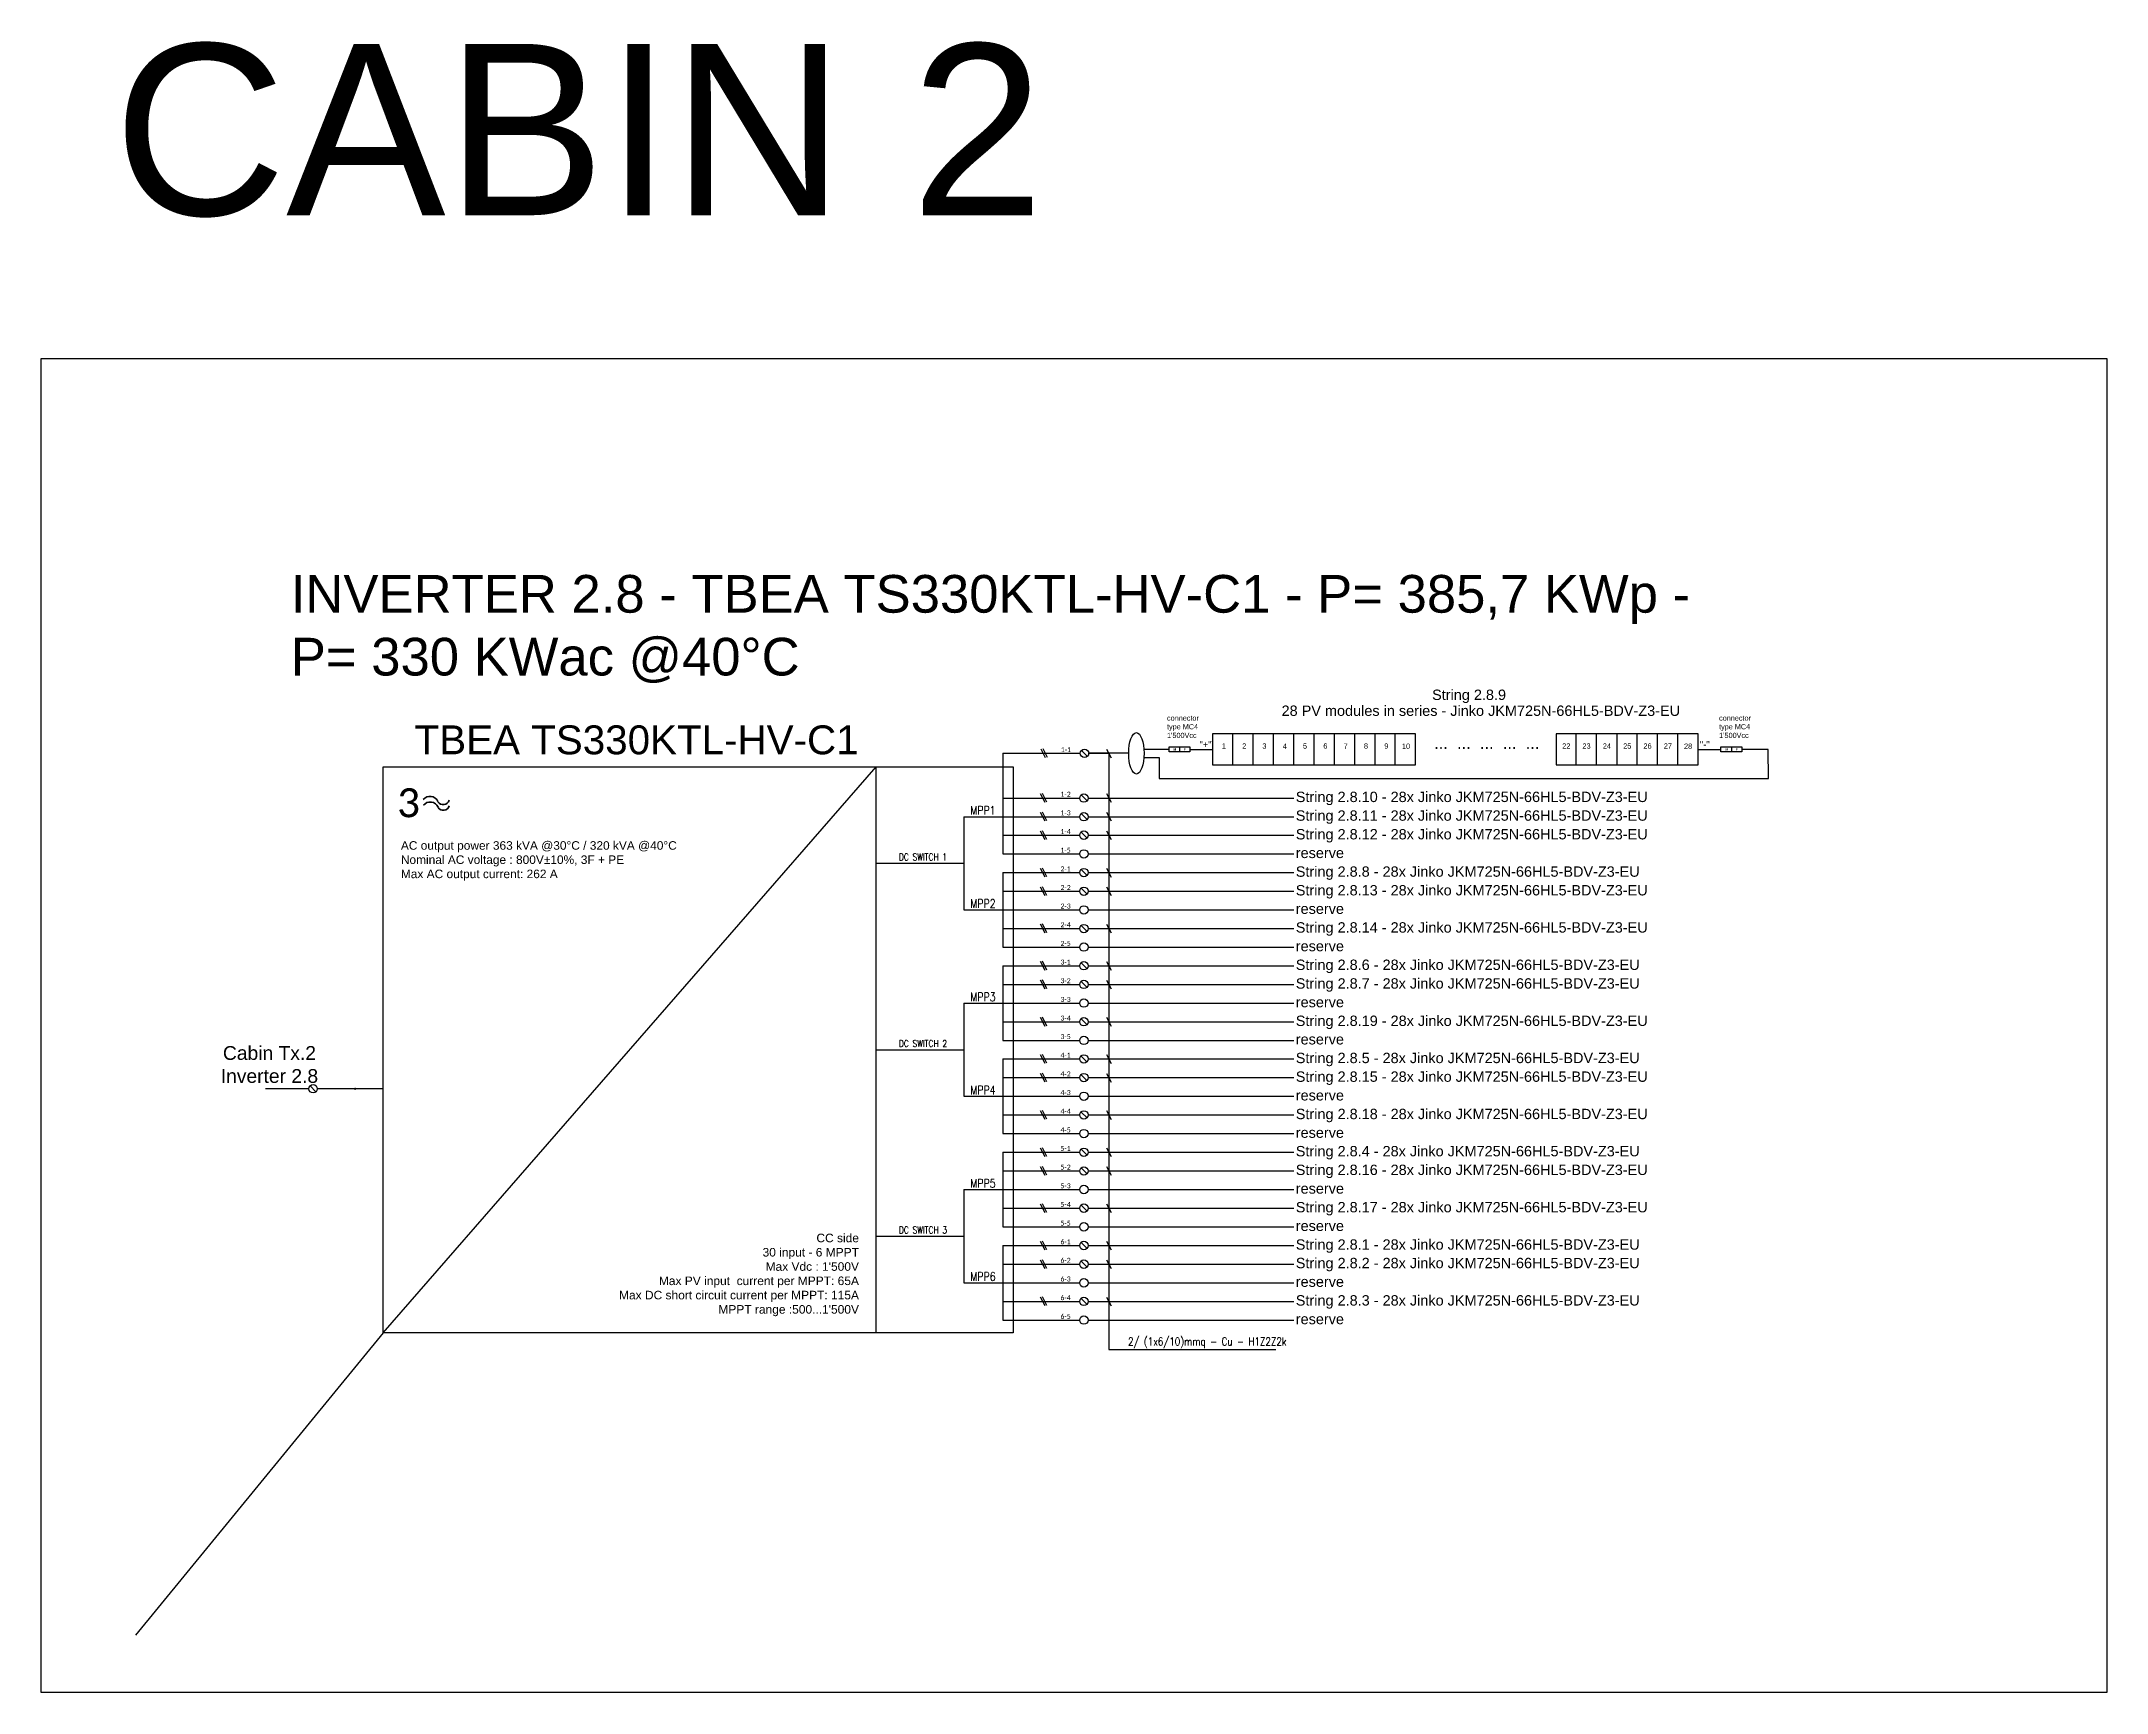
# Model space of a CAD drawing. Header units: millimetres. Extents: x 14856 to 141494, y 133975 to 167686.
# Drawn here: x 115110 to 127172, y 146011 to 155650 of the extents above; entities that cross this region are included whole.
import ezdxf

# ---------------------------------------------------------------- set-up
doc = ezdxf.new("R2010")
doc.units = ezdxf.units.MM
doc.linetypes.add('TRATTEGGIATA', pattern=[19.05, 12.7, -6.35])
doc.layers.add('-Testi', color=1, linetype='Continuous')
doc.layers.add('TRATTEGGIATA', color=40, linetype='TRATTEGGIATA')
doc.styles.add('Legend', font='calibri.ttf')
doc.styles.add('SIMPLEX', font='SIMPLEX', dxfattribs={"width": 0.8})
doc.styles.get("Standard").update_dxf_attribs({"font": 'arial.ttf'})

# ---------------------------------------------------------------- blocks, each defined once
blk = doc.blocks.new('P00102')
at = {"color": 1, "linetype": 'ByBlock', "lineweight": 25}
for p, q in [((0, 4), (-4, -4)), ((2, 4), (-2, -4)), ((4, 4), (0, -4))]:
    blk.add_line(p, q, dxfattribs=at)
blk = doc.blocks.new('P00')
at = {"color": 1}
for points in [[(-19, 26), (7, -25)], [(20, -25), (-6, 26)]]:
    blk.add_lwpolyline(points, dxfattribs=at)

msp = doc.modelspace()

# ---------------------------------------------------------------- linework, layer by layer
for points in [[(120725, 151494), (120725, 150907)], [(121220, 151476), (121185, 151511)], [(121224, 151494), (121344, 151494), (121344, 148014)], [(121331, 151519), (121357, 151468)], [(121331, 151519), (121357, 151468)], [(121757, 151532), (121757, 151502)], [(121817, 151517), (121950, 151517)], [(121950, 151608), (121950, 151426), (123136, 151426), (123136, 151608), (121950, 151608)], [(122069, 151426), (122069, 151608)], [(122187, 151426), (122187, 151607)], [(122306, 151425), (122306, 151607)], [(122424, 151426), (122424, 151608)], [(122543, 151426), (122543, 151607)], [(122662, 151425), (122662, 151607)], [(122780, 151426), (122780, 151608)], [(122899, 151426), (122899, 151607)], [(123017, 151425), (123017, 151607)], [(123956, 151608), (123956, 151426), (124786, 151426), (124786, 151608), (123956, 151608)], [(124074, 151426), (124074, 151608)], [(124193, 151426), (124193, 151607)], [(124312, 151425), (124312, 151607)], [(124430, 151426), (124430, 151608)], [(124549, 151426), (124549, 151607)], [(124549, 151426), (124549, 151607)], [(124667, 151425), (124667, 151607)], [(124667, 151425), (124667, 151607)], [(124786, 151426), (124786, 151608)], [(124786, 151517), (124919, 151517)], [(124980, 151532), (124980, 151502)], [(117106, 148111), (119985, 151415)], [(119985, 148111), (119985, 151415)], [(121331, 151259), (121357, 151208)], [(121217, 151216), (121182, 151251)], [(121217, 151107), (121182, 151142)], [(121331, 151150), (121357, 151099)], [(120497, 151124), (120725, 151124)], [(120497, 151124), (120497, 150580)], [(121217, 150998), (121182, 151033)], [(121331, 151041), (121357, 150990)], [(119985, 150852), (120497, 150852)], [(120725, 150798), (120725, 150363)], [(121217, 150781), (121182, 150815)], [(121331, 150823), (121357, 150772)], [(121217, 150672), (121182, 150706)], [(121331, 150715), (121357, 150664)], [(120497, 150580), (120725, 150580)], [(121217, 150454), (121182, 150489)], [(121331, 150497), (121357, 150446)], [(120725, 150254), (120725, 149818)], [(121217, 150236), (121182, 150271)], [(121331, 150279), (121357, 150228)], [(121331, 150170), (121357, 150119)], [(121217, 150127), (121182, 150162)], [(120497, 150036), (120725, 150036)], [(120497, 150036), (120497, 149492)], [(121217, 149910), (121182, 149945)], [(121331, 149953), (121357, 149902)], [(119985, 149764), (120497, 149764)], [(120725, 149710), (120725, 149274)], [(121217, 149692), (121182, 149727)], [(121331, 149735), (121357, 149684)], [(121217, 149583), (121182, 149618)], [(121331, 149626), (121357, 149575)], [(116714, 149519), (116680, 149553)], [(117106, 149536), (116722, 149536)], [(120497, 149492), (120725, 149492)], [(121217, 149366), (121182, 149400)], [(121331, 149409), (121357, 149357)], [(120725, 149165), (120725, 148730)], [(121217, 149148), (121182, 149183)], [(121331, 149191), (121357, 149140)], [(121331, 149082), (121357, 149031)], [(121217, 149039), (121182, 149074)], [(120497, 148948), (120725, 148948)], [(120497, 148948), (120497, 148403)], [(121217, 148821), (121182, 148856)], [(121331, 148864), (121357, 148813)], [(119985, 148676), (120497, 148676)], [(120725, 148621), (120725, 148186)], [(121217, 148604), (121182, 148639)], [(121331, 148647), (121357, 148596)], [(121217, 148495), (121182, 148530)], [(121331, 148538), (121357, 148487)], [(120497, 148403), (120725, 148403)], [(121217, 148277), (121182, 148312)], [(121331, 148320), (121357, 148269)], [(121344, 148014), (122319, 148014)]]:
    msp.add_lwpolyline(points)
at = {"color": 40, "linetype": 'Continuous'}
for points in [[(120725, 151494), (121178, 151494)], [(120725, 151233), (121175, 151233)], [(121224, 151233), (122424, 151233)], [(120725, 151124), (121175, 151124)], [(120725, 151016), (121175, 151016)], [(121224, 151124), (122424, 151124)], [(121224, 151016), (122424, 151016)], [(120725, 150798), (121175, 150798)], [(121224, 150798), (122424, 150798)], [(120725, 150689), (121175, 150689)], [(121224, 150689), (122424, 150689)], [(120725, 150471), (121175, 150471)], [(121224, 150471), (122424, 150471)], [(120725, 150145), (121175, 150145)], [(121224, 150145), (122424, 150145)], [(120725, 149927), (121175, 149927)], [(121224, 149927), (122424, 149927)]]:
    msp.add_lwpolyline(points, dxfattribs=at)
at = {"color": 40}
for points in [[(121460, 151494), (121227, 151494)], [(121550, 151519), (121695, 151519)], [(121550, 151469), (121639, 151469), (121639, 151347), (125196, 151347), (125195, 151517), (125041, 151517)]]:
    msp.add_lwpolyline(points, dxfattribs=at)
for points in [[(121696, 151532), (121817, 151532), (121817, 151502), (121696, 151502)], [(124919, 151532), (125041, 151532), (125041, 151502), (124919, 151502)], [(117106, 151415), (120786, 151415), (120786, 148111), (117106, 148111)]]:
    msp.add_lwpolyline(points, close=True)
at = {"color": 8, "linetype": 'Continuous'}
for points in [[(120725, 150907), (121175, 150907)], [(121224, 150907), (122424, 150907)], [(120725, 150580), (121175, 150580)], [(121224, 150580), (122424, 150580)], [(120725, 150363), (121175, 150363)], [(121224, 150363), (122424, 150363)], [(120725, 150036), (121175, 150036)], [(121224, 150036), (122424, 150036)], [(120725, 149818), (121175, 149818)], [(121224, 149818), (122424, 149818)], [(120725, 149492), (121175, 149492)], [(121224, 149492), (122424, 149492)], [(120725, 149274), (121175, 149274)], [(121224, 149274), (122424, 149274)], [(120725, 148948), (121175, 148948)], [(121224, 148948), (122424, 148948)], [(120725, 148730), (121175, 148730)], [(121224, 148730), (122424, 148730)], [(120725, 148403), (121175, 148403)], [(121224, 148403), (122424, 148403)], [(120725, 148186), (121175, 148186)], [(121224, 148186), (122424, 148186)]]:
    msp.add_lwpolyline(points, dxfattribs=at)
at = {"color": 4}
msp.add_lwpolyline([(116672, 149536), (116420, 149536)], dxfattribs=at)
at = {"color": 7}
for centre in [(121202, 151494), (121199, 151233), (121199, 151124), (121199, 151016), (121199, 150798), (121199, 150689), (121199, 150471), (121199, 150254), (121199, 150145), (121199, 149927), (121199, 149710), (121199, 149601), (121199, 149383), (121199, 149165), (121199, 149056), (121199, 148839), (121199, 148621), (121199, 148512), (121199, 148295)]:
    msp.add_circle(centre, 24.6, dxfattribs=at)
at = {"color": 8}
for centre in [(121199, 150907), (121199, 150580), (121199, 150363), (121199, 150036), (121199, 149818), (121199, 149492), (121199, 149274), (121199, 148948), (121199, 148730), (121199, 148403), (121199, 148186)]:
    msp.add_circle(centre, 24.6, dxfattribs=at)
msp.add_circle((116697, 149536), 24.6)
at = {"lineweight": 35}
for centre, radius, start, end in [((117380, 151193), 50.1, 22.5771, 141.9874), ((117381, 151160), 50.1, 22.5771, 141.9874), ((117457, 151231), 36.5, 211.9962, 342.6174), ((117458, 151198), 36.5, 211.9962, 342.6174)]:
    msp.add_arc(centre, radius, start, end, dxfattribs=at)
msp.add_ellipse((121505, 151494), major_axis=(0, -121), ratio=0.370747)
at = {"layer": 'Defpoints', "color": 1}
msp.add_line((117106, 148111), (115661, 146347), dxfattribs=at)
msp.add_lwpolyline([(115110, 153798), (127172, 153798), (127172, 146011), (115110, 146011)], close=True, dxfattribs=at)
at = {"layer": 'TRATTEGGIATA', "color": 40, "linetype": 'Continuous', "ltscale": 0.5}
for points in [[(120725, 150254), (121175, 150254)], [(121224, 150254), (122424, 150254)], [(120725, 149710), (121175, 149710)], [(121224, 149710), (122424, 149710)], [(120725, 149601), (121175, 149601)], [(121224, 149601), (122424, 149601)], [(120725, 149383), (121175, 149383)], [(121224, 149383), (122424, 149383)], [(120725, 149165), (121175, 149165)], [(121224, 149165), (122424, 149165)], [(120725, 149056), (121175, 149056)], [(121224, 149056), (122424, 149056)], [(120725, 148839), (121175, 148839)], [(121224, 148839), (122424, 148839)], [(120725, 148621), (121175, 148621)], [(121224, 148621), (122424, 148621)], [(120725, 148512), (121175, 148512)], [(121224, 148512), (122424, 148512)], [(120725, 148295), (121175, 148295)], [(121224, 148295), (122424, 148295)]]:
    msp.add_lwpolyline(points, dxfattribs=at)

# ---------------------------------------------------------------- block references
for name, p in [('P00', (120966, 151494)), ('P00', (120963, 151233)), ('P00', (120963, 151125)), ('P00', (120963, 151016)), ('P00', (120963, 150798)), ('P00', (120963, 150689)), ('P00', (120963, 150472)), ('P00', (120963, 150254)), ('P00', (120963, 150145)), ('P00', (120963, 149927)), ('P00', (120963, 149710)), ('P00', (120963, 149601)), ('P00102', (116942, 149536)), ('P00', (120963, 149383)), ('P00', (120963, 149165)), ('P00', (120963, 149057)), ('P00', (120963, 148839)), ('P00', (120963, 148621)), ('P00', (120963, 148512)), ('P00', (120963, 148295))]:
    msp.add_blockref(name, p)

# ---------------------------------------------------------------- texts
at = {"layer": '-Testi', "color": 7, "attachment_point": 5, "style": 'SIMPLEX'}
for s, insert, char_height, width in [('MPP1', (120609, 151161), 50, 54.43), ('DC SWITCH 1', (120259, 150889), 40, 391.73), ('MPP2', (120609, 150617), 50, 54.43), ('MPP3', (120609, 150072), 50, 54.43), ('DC SWITCH 2', (120259, 149800), 40, 391.73), ('MPP4', (120609, 149528), 50, 54.43), ('MPP5', (120609, 148984), 50, 54.43), ('DC SWITCH 3', (120259, 148712), 40, 391.73), ('MPP6', (120609, 148440), 50, 54.43), ('2/ (1x6/10)mmq - Cu - H1Z2Z2k', (121919, 148053), 46.62, 1811.15)]:
    msp.add_mtext(s, dxfattribs=dict(at, insert=insert, char_height=char_height, width=width))
for s, insert, char_height, width, attachment_point in [('CABIN 2', (115531, 155635), 1000, 9076.37, 1), ('INVERTER 2.8 - TBEA TS330KTL-HV-C1 - P= 385,7 KWp - P= 330 KWac @40°C', (116567, 152535), 220, 8459.92, 1), ('28 PV modules in series - Jinko JKM725N-66{\\C7;HL5-BD}V-Z3-EU', (122353, 151773), 60.44, 2681.98, 1), ('TBEA TS330KTL-HV-C1', (117290, 151657), 168.7, 3487.59, 1), ("connector type MC4\\P1'500Vcc", (121684, 151715), 30.34, 266.35, 1), ("connector type MC4\\P1'500Vcc", (124908, 151715), 30.34, 266.35, 1), ('\\pxql;{\\fArial|b1|i0|c0|p34;M}', (121721, 151524), 13.78, 16.7, 1), ('\\pxql;{\\fArial|b1|i0|c0|p34;F}', (121782, 151524), 13.78, 16.7, 1), ("''+''", (121873, 151565), 38.1, 72.4, 1), ('1 ', (122004, 151552), 30.8, 30.84, 1), ('2 ', (122123, 151552), 30.8, 30.84, 1), ('3 ', (122241, 151552), 30.8, 30.84, 1), ('4 ', (122360, 151551), 30.8, 30.84, 1), ('5 ', (122478, 151552), 30.8, 30.84, 1), ('6 ', (122597, 151552), 30.8, 30.84, 1), ('7 ', (122715, 151551), 30.8, 30.84, 1), ('8 ', (122834, 151552), 30.8, 30.84, 1), ('9 ', (122953, 151552), 30.8, 30.84, 1), ('10 ', (123056, 151551), 30.8, 30.84, 1), ('...  ...  ...  ...  ... ', (123244, 151589), 68.89, 747.03, 1), ('22 ', (123992, 151552), 30.8, 30.84, 1), ('23 ', (124110, 151552), 30.8, 30.84, 1), ('24 ', (124229, 151552), 30.8, 30.84, 1), ('25 ', (124348, 151552), 30.8, 30.84, 1), ('26 ', (124466, 151552), 30.8, 30.84, 1), ('27', (124585, 151552), 30.8, 30.84, 1), ('28 ', (124703, 151551), 30.8, 30.84, 1), ("''-''", (124795, 151565), 38.1, 72.4, 1), ('\\pxql;{\\fArial|b1|i0|c0|p34;M}', (124945, 151524), 13.78, 16.7, 1), ('\\pxql;{\\fArial|b1|i0|c0|p34;F}', (125005, 151524), 13.78, 16.7, 1), ('AC output power 363 kVA @30°C / 320 kVA @40°C\\PNominal AC voltage : 800V±10%, 3F + PE \\PMax AC output current: 262 A', (117210, 150981), 49.77, 2205.22, 1), ('\\pxqc;Cabin Tx.2\\PInverter 2.8', (115987, 149785), 80.48, 910.84, 1), ("CC side\\P30 input - 6 MPPT \\PMax Vdc : 1'500V\\PMax PV input  current per MPPT: 65A\\PMax DC short circuit current per MPPT: 115A \\PMPPT range :500...1'500V ", (119885, 148690), 50, 1795.44, 3)]:
    msp.add_mtext(s, dxfattribs=dict(insert=insert, char_height=char_height, width=width, attachment_point=attachment_point))
at = {"color": 7, "char_height": 60.44, "width": 4500, "attachment_point": 1}
for s, insert in [('String 2.8.9', (123232, 151866)), ('String 2.8.10 - 28x Jinko JKM725N-66HL5-BDV-Z3-EU', (122436, 151270)), ('String 2.8.11 - 28x Jinko JKM725N-66HL5-BDV-Z3-EU', (122436, 151161)), ('String 2.8.12 - 28x Jinko JKM725N-66HL5-BDV-Z3-EU', (122436, 151052)), ('String 2.8.8 - 28x Jinko JKM725N-66HL5-BDV-Z3-EU', (122436, 150834)), ('String 2.8.13 - 28x Jinko JKM725N-66HL5-BDV-Z3-EU', (122436, 150725)), ('String 2.8.14 - 28x Jinko JKM725N-66HL5-BDV-Z3-EU', (122436, 150508)), ('String 2.8.6 - 28x Jinko JKM725N-66HL5-BDV-Z3-EU', (122436, 150290)), ('String 2.8.7 - 28x Jinko JKM725N-66HL5-BDV-Z3-EU', (122436, 150181)), ('String 2.8.19 - 28x Jinko JKM725N-66HL5-BDV-Z3-EU', (122436, 149963)), ('String 2.8.5 - 28x Jinko JKM725N-66HL5-BDV-Z3-EU', (122436, 149746)), ('String 2.8.15 - 28x Jinko JKM725N-66HL5-BDV-Z3-EU', (122436, 149637)), ('String 2.8.18 - 28x Jinko JKM725N-66HL5-BDV-Z3-EU', (122436, 149419)), ('String 2.8.4 - 28x Jinko JKM725N-66HL5-BDV-Z3-EU', (122436, 149202)), ('String 2.8.16 - 28x Jinko JKM725N-66HL5-BDV-Z3-EU', (122436, 149093)), ('String 2.8.17 - 28x Jinko JKM725N-66HL5-BDV-Z3-EU', (122436, 148875)), ('String 2.8.1 - 28x Jinko JKM725N-66HL5-BDV-Z3-EU', (122436, 148657)), ('String 2.8.2 - 28x Jinko JKM725N-66HL5-BDV-Z3-EU', (122436, 148549)), ('String 2.8.3 - 28x Jinko JKM725N-66HL5-BDV-Z3-EU', (122436, 148331))]:
    msp.add_mtext(s, dxfattribs=dict(at, insert=insert))
at = {"color": 7, "char_height": 28.9, "width": 87.84, "attachment_point": 1, "style": 'Legend'}
for s, insert in [('1-1', (121064, 151530)), ('1-2', (121062, 151270)), ('1-3', (121062, 151161)), ('1-4', (121062, 151052)), ('2-1', (121062, 150834)), ('2-2', (121062, 150725)), ('2-4', (121062, 150508)), ('3-1', (121062, 150290)), ('3-2', (121062, 150181)), ('3-4', (121062, 149963)), ('4-1', (121062, 149746)), ('4-2', (121062, 149637)), ('4-4', (121062, 149419)), ('5-1', (121062, 149202)), ('5-2', (121062, 149093)), ('5-4', (121062, 148875)), ('6-1', (121062, 148657)), ('6-2', (121062, 148549)), ('6-4', (121062, 148331))]:
    msp.add_mtext(s, dxfattribs=dict(at, insert=insert))
at = {"insert": (117188, 151290), "char_height": 169, "width": 2757.72, "attachment_point": 1, "style": 'Legend'}
msp.add_mtext('3', dxfattribs=at)
at = {"color": 8, "char_height": 28.9, "width": 87.84, "attachment_point": 1, "style": 'Legend'}
for s, insert in [('1-5', (121062, 150943)), ('2-3', (121062, 150617)), ('2-5', (121062, 150399)), ('3-3', (121062, 150072)), ('3-5', (121062, 149855)), ('4-3', (121062, 149528)), ('4-5', (121062, 149310)), ('5-3', (121062, 148984)), ('5-5', (121062, 148766)), ('6-3', (121062, 148440)), ('6-5', (121062, 148222))]:
    msp.add_mtext(s, dxfattribs=dict(at, insert=insert))
at = {"color": 8, "char_height": 60.4, "width": 4500, "attachment_point": 1}
for insert in [(122436, 150943), (122436, 150617), (122436, 150399), (122436, 150072), (122436, 149855), (122436, 149528), (122436, 149310), (122436, 148984), (122436, 148766), (122436, 148440), (122436, 148222)]:
    msp.add_mtext('reserve', dxfattribs=dict(at, insert=insert))

doc.saveas('drawing.dxf')
